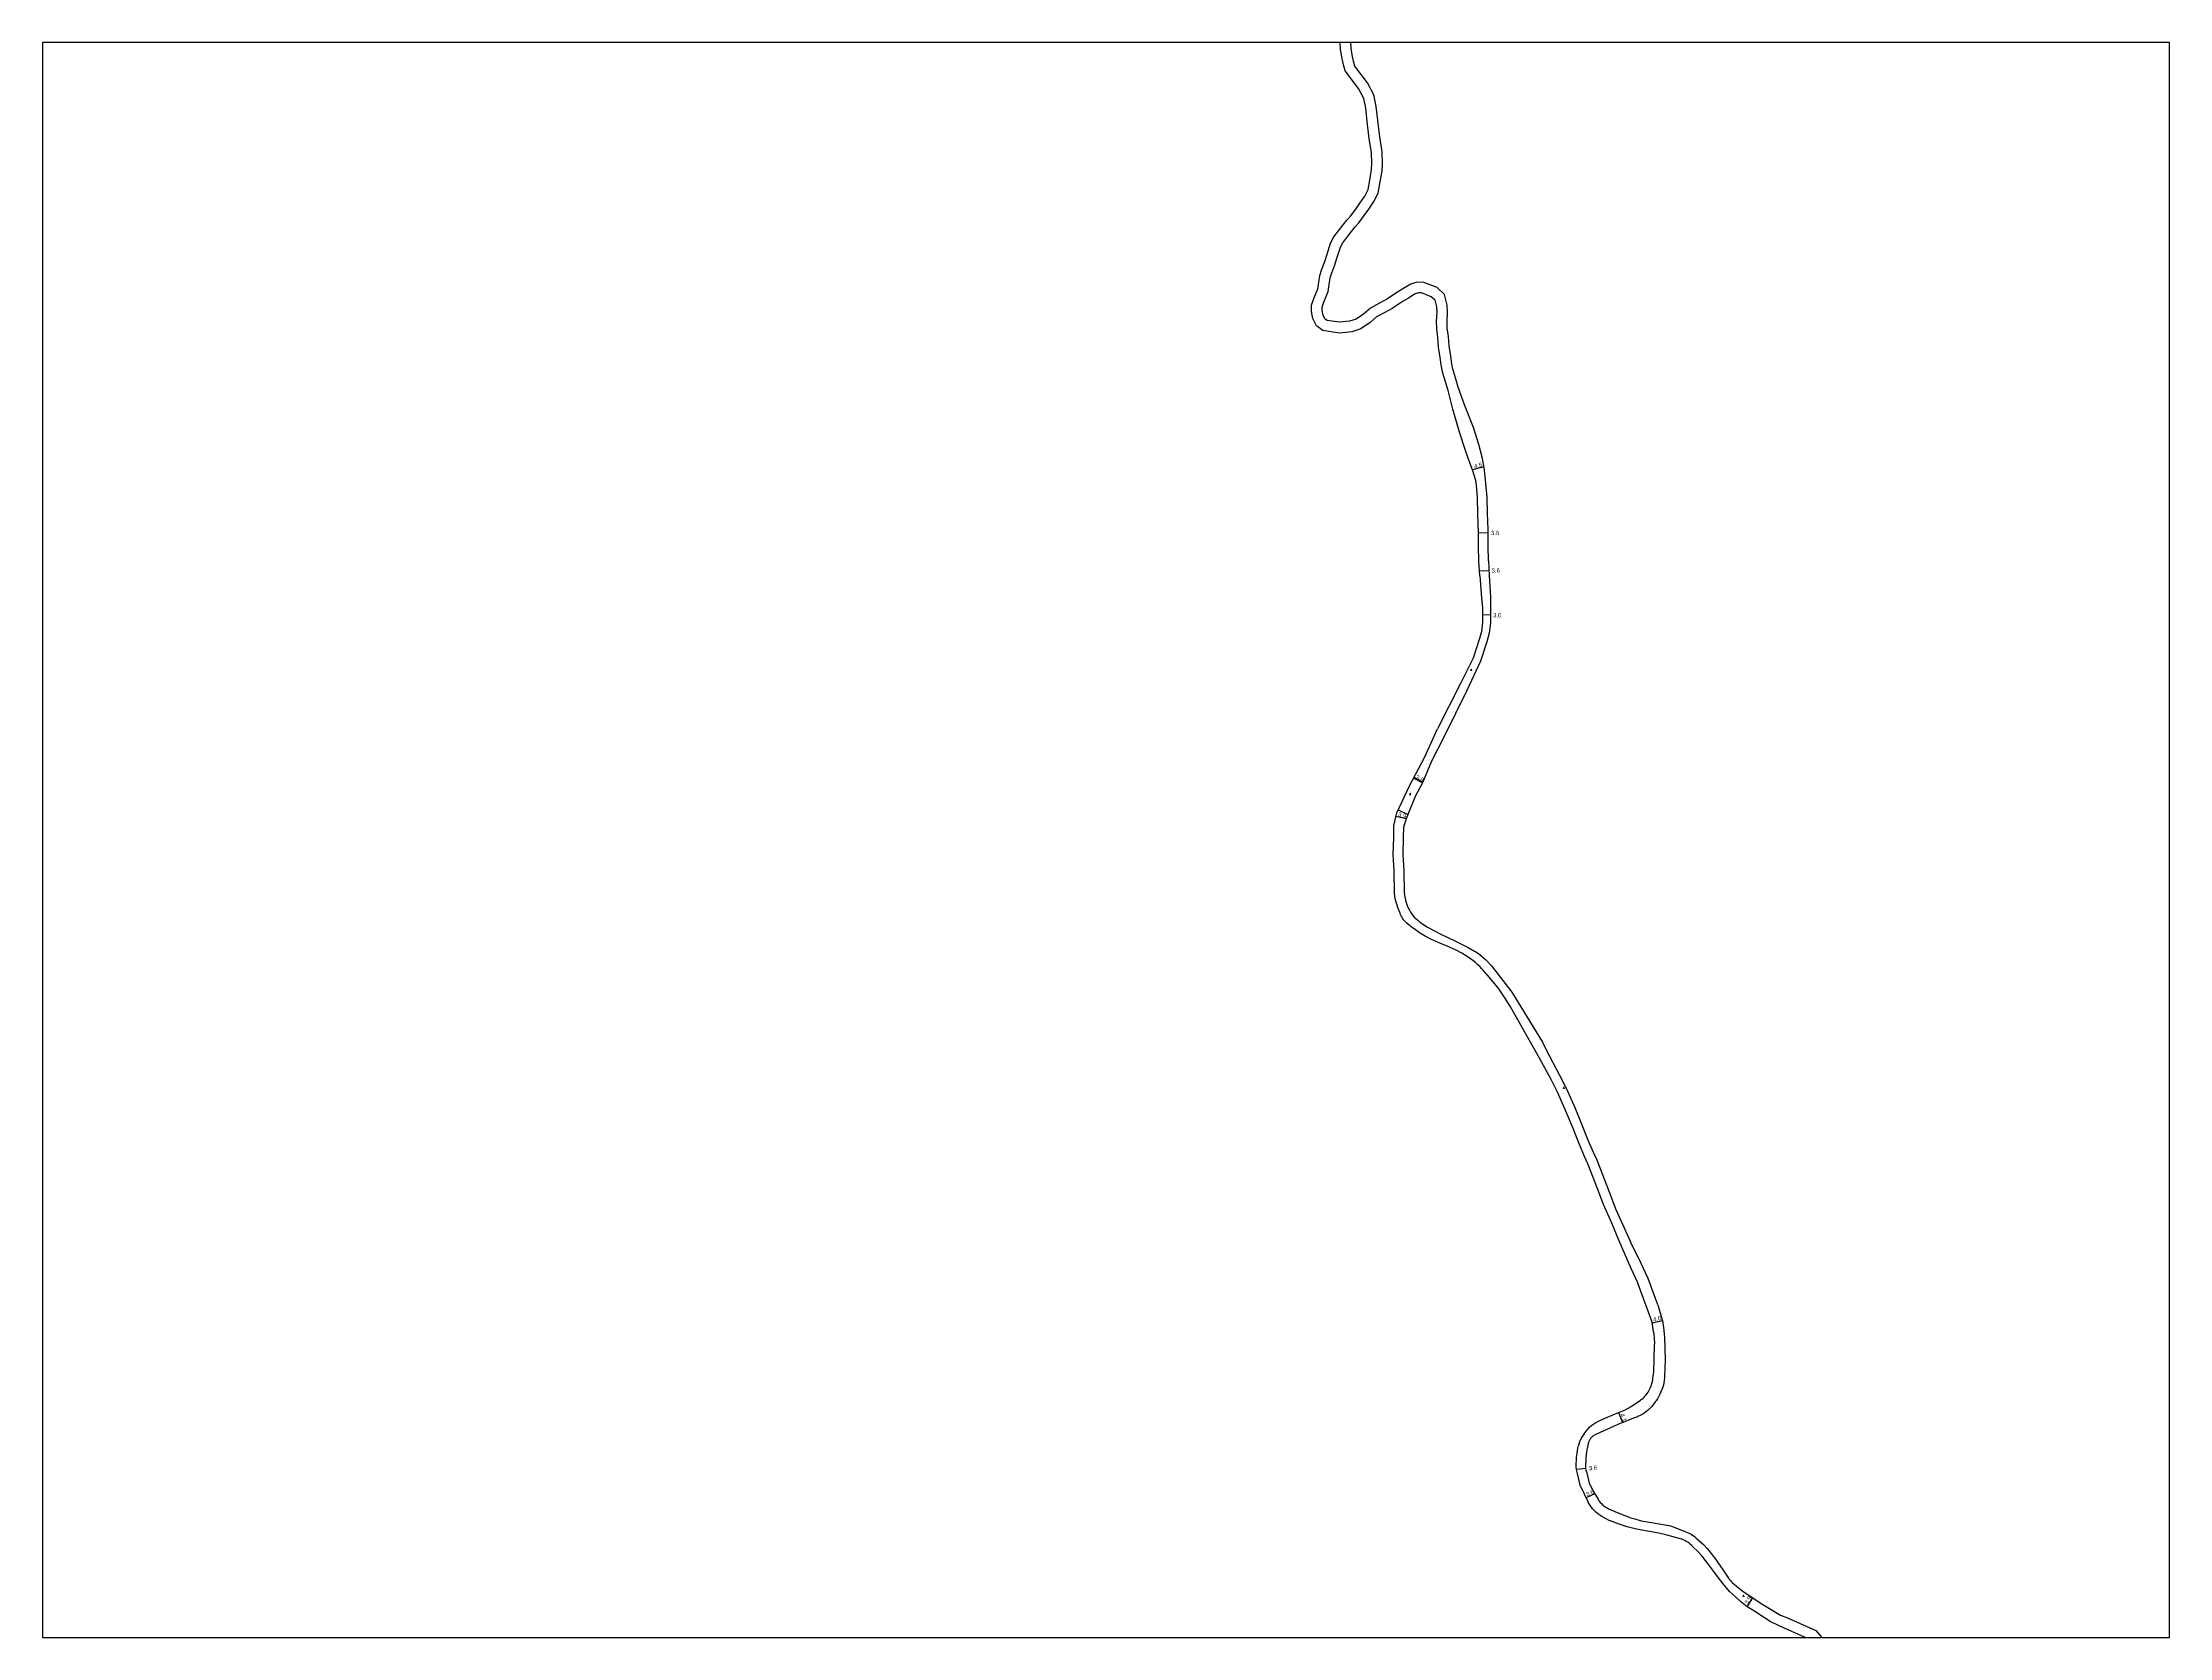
# Model space of a CAD drawing. Header units: metres. Extents: x -8000 to -6400, y -93000 to -90000.
# Drawn here: x -8000 to -7200, y -91200 to -90600 of the extents above; entities that cross this region are included whole.
import ezdxf

# ---------------------------------------------------------------- set-up
doc = ezdxf.new("R2010")
doc.units = ezdxf.units.M
doc.header["$LTSCALE"] = 2.5
for name, color, linetype in [('図郭', 7, 'Continuous'), ('幅員', 7, 'Continuous'), ('舗装', 7, 'Continuous'), ('道路', 7, 'Continuous')]:
    doc.layers.add(name, color=color, linetype=linetype)
doc.styles.get("Standard").update_dxf_attribs({"font": ''})
doc.styles.add('yoko_deco', font='txt.shx', dxfattribs={"bigfont": 'extfont.shx'})
doc.styles.get('Standard').set_extended_font_data('@MS PGothic')

msp = doc.modelspace()

# ---------------------------------------------------------------- linework, layer by layer
at = {"layer": '図郭'}
msp.add_lwpolyline([(-8000, -91200), (-7200, -91200), (-7200, -90600), (-8000, -90600)], close=True, dxfattribs=at)
at = {"layer": '幅員', "flags": 128}
for points in [[(-7457.83, -90759.67), (-7462.2, -90760.72)], [(-7456.28, -90784.49), (-7459.88, -90784.54)], [(-7459.55, -90798.79), (-7455.96, -90798.63)], [(-7455.41, -90815.36), (-7458.41, -90815.32)], [(-7481, -90878.53), (-7484.32, -90876.77)], [(-7487.13, -90892.04), (-7490.93, -90891.22)], [(-7394.58, -91081.63), (-7390.73, -91080.72)], [(-7407.2, -91115.35), (-7405.72, -91119.15)], [(-7419.49, -91136.44), (-7423.08, -91136.77)], [(-7416.16, -91145.91), (-7419.39, -91147.45)], [(-7358.82, -91188.44), (-7356.66, -91185.15)]]:
    msp.add_lwpolyline(points, dxfattribs=at)
at = {"layer": '舗装'}
for points in [[(-7484.09, -90876.34), (-7480.87, -90878.22)], [(-7490.09, -90888.67), (-7486.44, -90890.38)]]:
    msp.add_lwpolyline(points, dxfattribs=at)
at = {"layer": '道路', "flags": 128}
for points in [[(-7472.64, -90726.39), (-7473.3, -90724.39), (-7473.9, -90721.19), (-7474.31, -90718.52), (-7474.9, -90714.59), (-7475.15, -90711.02), (-7475.61, -90707.68), (-7475.66, -90704.86), (-7475.5, -90701.54), (-7475.6, -90699.39), (-7476.23, -90696.96), (-7477.64, -90695.66), (-7481.29, -90694.22), (-7482.49, -90694.16), (-7483.66, -90694.58), (-7486.25, -90696.12), (-7488.2, -90697.29), (-7492.32, -90700), (-7495.18, -90701.5), (-7498.24, -90703.21), (-7500.64, -90705.33), (-7504.09, -90707.65), (-7507.51, -90708.79), (-7512.1, -90709.28), (-7514.65, -90708.93), (-7518.4, -90708.37), (-7520.78, -90706.59), (-7522.15, -90703.87), (-7522.73, -90701.19), (-7522.7, -90698.84), (-7521.77, -90696.28), (-7520.28, -90692.65), (-7519.61, -90687.69), (-7518.85, -90685.29), (-7517.67, -90682.36), (-7516.86, -90679.63), (-7515.56, -90675.51), (-7514.34, -90673.15), (-7512.15, -90670.37), (-7509.38, -90666.83), (-7508.07, -90665.35), (-7506.09, -90662.68), (-7504.48, -90660.44), (-7502.68, -90657.78), (-7501.45, -90655.32), (-7500.76, -90651.73), (-7500.12, -90647.76), (-7499.96, -90645.53), (-7500.08, -90641.49), (-7501.01, -90636.06), (-7501.58, -90630.79), (-7502.27, -90624.65), (-7503.03, -90621.03), (-7504.99, -90617.31), (-7510.04, -90610.69), (-7510.8, -90607.9), (-7511.3, -90605.33), (-7511.76, -90602.58), (-7511.98, -90600)], [(-7468.78, -90725.27), (-7469.51, -90722.89), (-7469.87, -90720.86), (-7470.35, -90717.97), (-7470.93, -90714.16), (-7471.17, -90710.61), (-7471.62, -90707.37), (-7471.66, -90704.93), (-7471.49, -90701.54), (-7471.63, -90698.79), (-7472.65, -90694.83), (-7475.47, -90692.21), (-7480.44, -90690.25), (-7483.08, -90690.12), (-7485.37, -90690.94), (-7488.31, -90692.69), (-7490.33, -90693.91), (-7494.36, -90696.55), (-7497.08, -90697.99), (-7500.57, -90699.93), (-7503.09, -90702.16), (-7505.87, -90704.02), (-7508.37, -90704.86), (-7512.03, -90705.25), (-7514.08, -90704.97), (-7516.81, -90704.56), (-7517.63, -90703.95), (-7518.35, -90702.52), (-7518.73, -90700.79), (-7518.71, -90699.57), (-7518.04, -90697.72), (-7516.38, -90693.7), (-7515.69, -90688.57), (-7515.08, -90686.65), (-7513.89, -90683.67), (-7513.04, -90680.8), (-7511.85, -90677.04), (-7510.96, -90675.33), (-7509, -90672.84), (-7506.3, -90669.38), (-7504.96, -90667.87), (-7502.86, -90665.05), (-7501.2, -90662.73), (-7499.22, -90659.8), (-7497.63, -90656.61), (-7496.82, -90652.43), (-7496.14, -90648.22), (-7495.96, -90645.62), (-7496.09, -90641.09), (-7497.05, -90635.51), (-7497.61, -90630.35), (-7498.32, -90624.02), (-7499.23, -90619.66), (-7501.61, -90615.15), (-7506.38, -90608.89), (-7506.9, -90606.99), (-7507.36, -90604.62), (-7507.78, -90602.08), (-7507.96, -90600)], [(-7462.2, -90760.72), (-7463.53, -90757.1), (-7465.08, -90752.76), (-7466.98, -90746.63), (-7469.54, -90737.95), (-7471.34, -90730.86), (-7472.64, -90726.39)], [(-7456.65, -90771.05), (-7457.18, -90765.95), (-7457.64, -90760.7), (-7458.44, -90756.43), (-7459.79, -90751.25), (-7461.78, -90744.8), (-7465.18, -90736.25), (-7467.51, -90729.63), (-7468.78, -90725.27)], [(-7460.25, -90771.12), (-7460.64, -90766.54), (-7460.95, -90764.79), (-7462.2, -90760.72)], [(-7459.45, -90800.67), (-7459.74, -90795.15), (-7459.91, -90789.34), (-7459.88, -90784.54), (-7460.12, -90777.28), (-7460.25, -90771.12)], [(-7456.15, -90794.96), (-7456.31, -90789.3), (-7456.27, -90783.25), (-7456.52, -90777.17), (-7456.65, -90771.05)], [(-7456.15, -90794.96), (-7455.86, -90800.49)], [(-7455.86, -90800.49), (-7455.42, -90808.62), (-7455.37, -90812.75), (-7455.44, -90818.18), (-7455.83, -90822.18), (-7456.77, -90825.5), (-7459.16, -90832.74), (-7464.31, -90843.73), (-7472.84, -90861.09), (-7477.55, -90870.34)], [(-7422.64, -91138.33), (-7423.08, -91136.77), (-7423.11, -91135.73), (-7423, -91132.23), (-7422.8, -91130.73), (-7422.58, -91128.73), (-7422.34, -91127.77)], [(-7420.09, -91123.34), (-7421.12, -91124.76), (-7421.94, -91126.36), (-7422.34, -91127.77)], [(-7419.14, -91137.52), (-7419.42, -91137.49), (-7419.51, -91136.24), (-7419.4, -91132.52), (-7419.23, -91131.16), (-7419.02, -91129.36), (-7418.84, -91128.62)], [(-7421.51, -91143.22), (-7422.64, -91138.33)], [(-7418.01, -91142.4), (-7419.14, -91137.52)]]:
    msp.add_lwpolyline(points, dxfattribs=at)
at = {"layer": '道路'}
for points in [[(-7459.45, -90800.67), (-7458.75, -90808.96), (-7458.37, -90812.74), (-7458.44, -90818.02), (-7458.79, -90821.63), (-7459.64, -90824.61), (-7461.95, -90831.63), (-7466.7, -90841.08), (-7475.31, -90858.14)], [(-7490.61, -90889.77), (-7485.99, -90879.92), (-7480.05, -90868.72), (-7475.31, -90858.14)], [(-7477.55, -90870.34), (-7481, -90878.53), (-7483.67, -90883.65), (-7487.13, -90892.04), (-7488.1, -90895.14)], [(-7491.21, -90922.14), (-7491.48, -90919.95), (-7491.59, -90911.62), (-7491.97, -90905.59), (-7491.77, -90898.93), (-7491.69, -90894.72), (-7490.61, -90889.77)], [(-7488.1, -90895.14), (-7488.17, -90899.02), (-7488.37, -90905.53), (-7487.99, -90911.49), (-7487.88, -90919.71)], [(-7487.88, -90919.71), (-7487.59, -90921.49), (-7487.52, -90921.89), (-7487.35, -90922.69), (-7487.13, -90923.47), (-7486.87, -90924.24), (-7486.56, -90925), (-7486.22, -90925.73), (-7485.84, -90926.45), (-7485.41, -90927.14), (-7485.06, -90927.71), (-7484.66, -90928.31), (-7483.96, -90929.14), (-7483.36, -90929.66), (-7482.77, -90930.21), (-7482.14, -90930.73), (-7481.49, -90931.22), (-7481.15, -90931.45), (-7479.43, -90932.59), (-7479.05, -90932.8), (-7474.03, -90935.48), (-7468.78, -90937.91), (-7463.83, -90940.4), (-7461.43, -90941.77), (-7460.92, -90942.06), (-7459.94, -90942.7), (-7459.01, -90943.39), (-7458.11, -90944.14), (-7457.26, -90944.95), (-7456.86, -90945.37), (-7455.02, -90947.33), (-7447.36, -90957.27), (-7435.77, -90976.03), (-7433.44, -90980.96)], [(-7436.9, -90982.1), (-7447.9, -90962.72), (-7449.93, -90959.39), (-7452.54, -90955.61), (-7456.56, -90950.91), (-7458.23, -90948.89), (-7458.61, -90948.45), (-7459.38, -90947.6), (-7460.21, -90946.79), (-7461.07, -90946.03), (-7461.97, -90945.32), (-7462.91, -90944.65), (-7463.39, -90944.34), (-7465.18, -90943.21), (-7466.14, -90942.62), (-7468.29, -90941.47), (-7470.5, -90940.43), (-7471.62, -90939.96), (-7474.41, -90938.85), (-7475.55, -90938.37), (-7477.79, -90937.33), (-7479.97, -90936.16), (-7482.08, -90934.88), (-7484.12, -90933.48), (-7485.11, -90932.74), (-7485.51, -90932.43), (-7485.81, -90932.2), (-7486.82, -90931.32), (-7487.01, -90931.15), (-7487.38, -90930.79), (-7487.73, -90930.42), (-7488.05, -90930.02), (-7488.36, -90929.61), (-7488.63, -90929.18), (-7488.89, -90928.74), (-7489.12, -90928.28), (-7489.32, -90927.81), (-7489.41, -90927.57), (-7490.06, -90925.79), (-7491.21, -90922.14)], [(-7394.63, -91081.44), (-7396.4, -91076.27), (-7398.96, -91069.44), (-7400.01, -91066.64), (-7402.49, -91061.23), (-7407.13, -91050.54), (-7409.76, -91044.18), (-7412.91, -91037.15), (-7414.96, -91031.46), (-7418.76, -91021.79), (-7419.99, -91019.12), (-7421.91, -91014.51), (-7424.56, -91007.86), (-7427.01, -91002.01), (-7430.01, -90995.14), (-7432.61, -90990.12), (-7436.9, -90982.1)], [(-7433.44, -90980.96), (-7433.22, -90981.35), (-7429.42, -90988.44), (-7426.76, -90993.59), (-7423.7, -91000.6), (-7421.22, -91006.5), (-7418.58, -91013.15), (-7416.69, -91017.67), (-7415.44, -91020.37), (-7411.61, -91030.15), (-7408.18, -91038.94), (-7406.31, -91043.16), (-7402.68, -91051.13)], [(-7392.45, -91074.85), (-7396.13, -91065.02), (-7398.73, -91059.35), (-7402.68, -91051.13)], [(-7392.45, -91074.85), (-7391, -91079.58), (-7390.58, -91081.36), (-7390.5, -91081.9), (-7390.31, -91083.22), (-7390.06, -91085.86), (-7389.99, -91087.19), (-7389.62, -91095.42), (-7389.91, -91101.92), (-7389.94, -91102.38), (-7390.03, -91103.31), (-7390.18, -91104.22), (-7390.37, -91105.13), (-7390.61, -91105.82), (-7390.94, -91106.74), (-7391.28, -91107.59), (-7391.69, -91108.47), (-7392.08, -91109.26), (-7392.58, -91110.23), (-7393.11, -91110.99), (-7393.39, -91111.36), (-7394.05, -91112.28), (-7394.29, -91112.59), (-7394.78, -91113.18), (-7395.3, -91113.75), (-7395.85, -91114.29), (-7396.44, -91114.8), (-7397.05, -91115.27), (-7397.69, -91115.71), (-7398.35, -91116.11), (-7399.03, -91116.48), (-7399.74, -91116.8), (-7400.09, -91116.95), (-7401.59, -91117.54), (-7407.53, -91119.85), (-7415.57, -91123.48), (-7416.52, -91124.07), (-7416.63, -91124.14), (-7416.84, -91124.29), (-7417.04, -91124.45), (-7417.23, -91124.62), (-7417.42, -91124.8), (-7417.59, -91124.99), (-7417.75, -91125.19), (-7417.9, -91125.4), (-7418.04, -91125.61), (-7418.17, -91125.83), (-7418.29, -91126.06), (-7418.39, -91126.3), (-7418.48, -91126.54), (-7418.56, -91126.78), (-7418.63, -91127.03), (-7418.68, -91127.28), (-7418.7, -91127.41), (-7418.71, -91127.47), (-7418.84, -91128.62)], [(-7402.41, -91113.07), (-7399.74, -91111.29), (-7399.48, -91111.1), (-7399, -91110.75), (-7398.69, -91110.51), (-7398.46, -91110.33), (-7398.01, -91109.95), (-7397.58, -91109.55), (-7397.18, -91109.12), (-7396.8, -91108.68), (-7396.44, -91108.21), (-7396.11, -91107.73), (-7395.81, -91107.22), (-7395.53, -91106.7), (-7395.29, -91106.17), (-7395.07, -91105.63), (-7394.88, -91105.07), (-7394.8, -91104.79), (-7394.5, -91103.67), (-7394.34, -91102.98), (-7394.28, -91102.63), (-7393.94, -91100.12), (-7393.63, -91090.14), (-7393.62, -91089.27), (-7393.69, -91087.52), (-7393.88, -91085.78), (-7394.02, -91084.91), (-7394.63, -91081.44)], [(-7420.09, -91123.34), (-7419.36, -91122.37), (-7418.18, -91120.85), (-7417.31, -91120.12), (-7416.13, -91119.32), (-7414.46, -91118.56), (-7412.06, -91117.35), (-7407.2, -91115.35), (-7404.77, -91114.35), (-7402.41, -91113.07)], [(-7421.51, -91143.22), (-7421.41, -91143.2)], [(-7337.19, -91200), (-7337.58, -91199.79), (-7343.16, -91197.2), (-7346.76, -91195.65), (-7350.14, -91193.96), (-7352.26, -91192.62), (-7354.07, -91191.47), (-7355.66, -91190.41), (-7357.38, -91189.34), (-7358.82, -91188.44), (-7361.29, -91186.43), (-7363.23, -91184.71), (-7365.43, -91182.74), (-7366.66, -91181.34), (-7367.85, -91179.82), (-7369.57, -91177.57), (-7371.74, -91174.71), (-7373.28, -91172.68), (-7375.79, -91169.42), (-7377.13, -91167.97), (-7379.48, -91165.62), (-7379.71, -91165.39), (-7380.18, -91164.97), (-7380.68, -91164.57), (-7381.2, -91164.21), (-7381.74, -91163.87), (-7382.3, -91163.56), (-7382.88, -91163.29), (-7383.47, -91163.04), (-7384.07, -91162.84), (-7384.38, -91162.75), (-7389.38, -91161.33), (-7392.02, -91160.75), (-7395.57, -91160.12), (-7398.4, -91159.62), (-7400.94, -91159.11), (-7403.92, -91158.39), (-7406.99, -91157.39), (-7410.58, -91155.99), (-7411.01, -91155.81), (-7411.86, -91155.43), (-7412.68, -91154.99), (-7413.48, -91154.52), (-7414.26, -91154), (-7415.01, -91153.45), (-7415.72, -91152.85), (-7416.4, -91152.21), (-7416.49, -91152.13), (-7416.98, -91151.57), (-7417.44, -91150.97), (-7417.86, -91150.36), (-7418.26, -91149.72), (-7418.61, -91149.06), (-7418.78, -91148.72), (-7421.41, -91143.2)], [(-7418.01, -91142.4), (-7416.16, -91145.91)], [(-7416.16, -91145.91), (-7414.94, -91148.01), (-7414.82, -91148.22), (-7414.56, -91148.62), (-7414.11, -91149.23), (-7413.55, -91149.78), (-7413.08, -91150.2), (-7412.58, -91150.59), (-7412.06, -91150.95), (-7411.52, -91151.29), (-7410.96, -91151.6), (-7410.39, -91151.87), (-7410.1, -91152), (-7407.07, -91153.25), (-7402.64, -91154.96), (-7401.09, -91155.42), (-7398.73, -91156.08), (-7394.78, -91156.74), (-7388.35, -91157.83), (-7388.13, -91157.87), (-7387.71, -91157.97), (-7387.29, -91158.1), (-7386.88, -91158.24), (-7386.68, -91158.32), (-7382.58, -91160.04), (-7381.33, -91160.52), (-7381.03, -91160.64), (-7380.46, -91160.9), (-7379.89, -91161.19), (-7379.35, -91161.52), (-7378.83, -91161.88), (-7378.33, -91162.27), (-7378.09, -91162.48), (-7376.11, -91164.22), (-7375.17, -91165.19), (-7373.9, -91166.52), (-7372.7, -91167.92), (-7371.58, -91169.39), (-7371.05, -91170.14), (-7370.18, -91171.41), (-7368.78, -91173.39), (-7367.92, -91174.69), (-7365.89, -91177.66), (-7365.7, -91177.94), (-7365.29, -91178.47), (-7364.85, -91178.97), (-7364.62, -91179.21), (-7364.49, -91179.33), (-7363.45, -91180.25), (-7360.49, -91182.55), (-7357.69, -91184.46), (-7352.97, -91187.57), (-7346.25, -91191.6), (-7343.65, -91192.67), (-7332.98, -91197.43), (-7330.81, -91200)]]:
    msp.add_lwpolyline(points, dxfattribs=at)

# ---------------------------------------------------------------- texts
at = {"layer": '幅員'}
for s, rotation, p in [('4.5', 13.49645, (-7461.34, -90760.25)), ('3.6', 0.6918, (-7455.19, -90785.29)), ('3.6', 2.4245, (-7454.92, -90799.46)), ('3.0', 359.2173, (-7454.37, -90816.2)), ('3.8', 332.07005, (-7483.68, -90876.82)), ('3.9', 347.73306, (-7490.22, -90891.11)), ('4.0', 13.2841, (-7393.99, -91081.23)), ('4.1', 291.24395, (-7406.64, -91116.09)), ('3.6', 5.35985, (-7418.3, -91137.15)), ('3.6', 25.45463, (-7419.03, -91147)), ('3.9', 56.66977, (-7358.65, -91187.72))]:
    msp.add_text(s, height=1.6, rotation=rotation, dxfattribs=at).set_placement(p)
at = {"layer": '舗装', "style": 'yoko_deco'}
for s, p in [('A', (-7462.93, -90836.39)), ('K', (-7485.87, -90883.15)), ('A', (-7428.07, -90993.62)), ('A', (-7360.56, -91184.72))]:
    msp.add_text(s, height=0.75, dxfattribs=at).set_placement(p)

doc.saveas('drawing.dxf')
